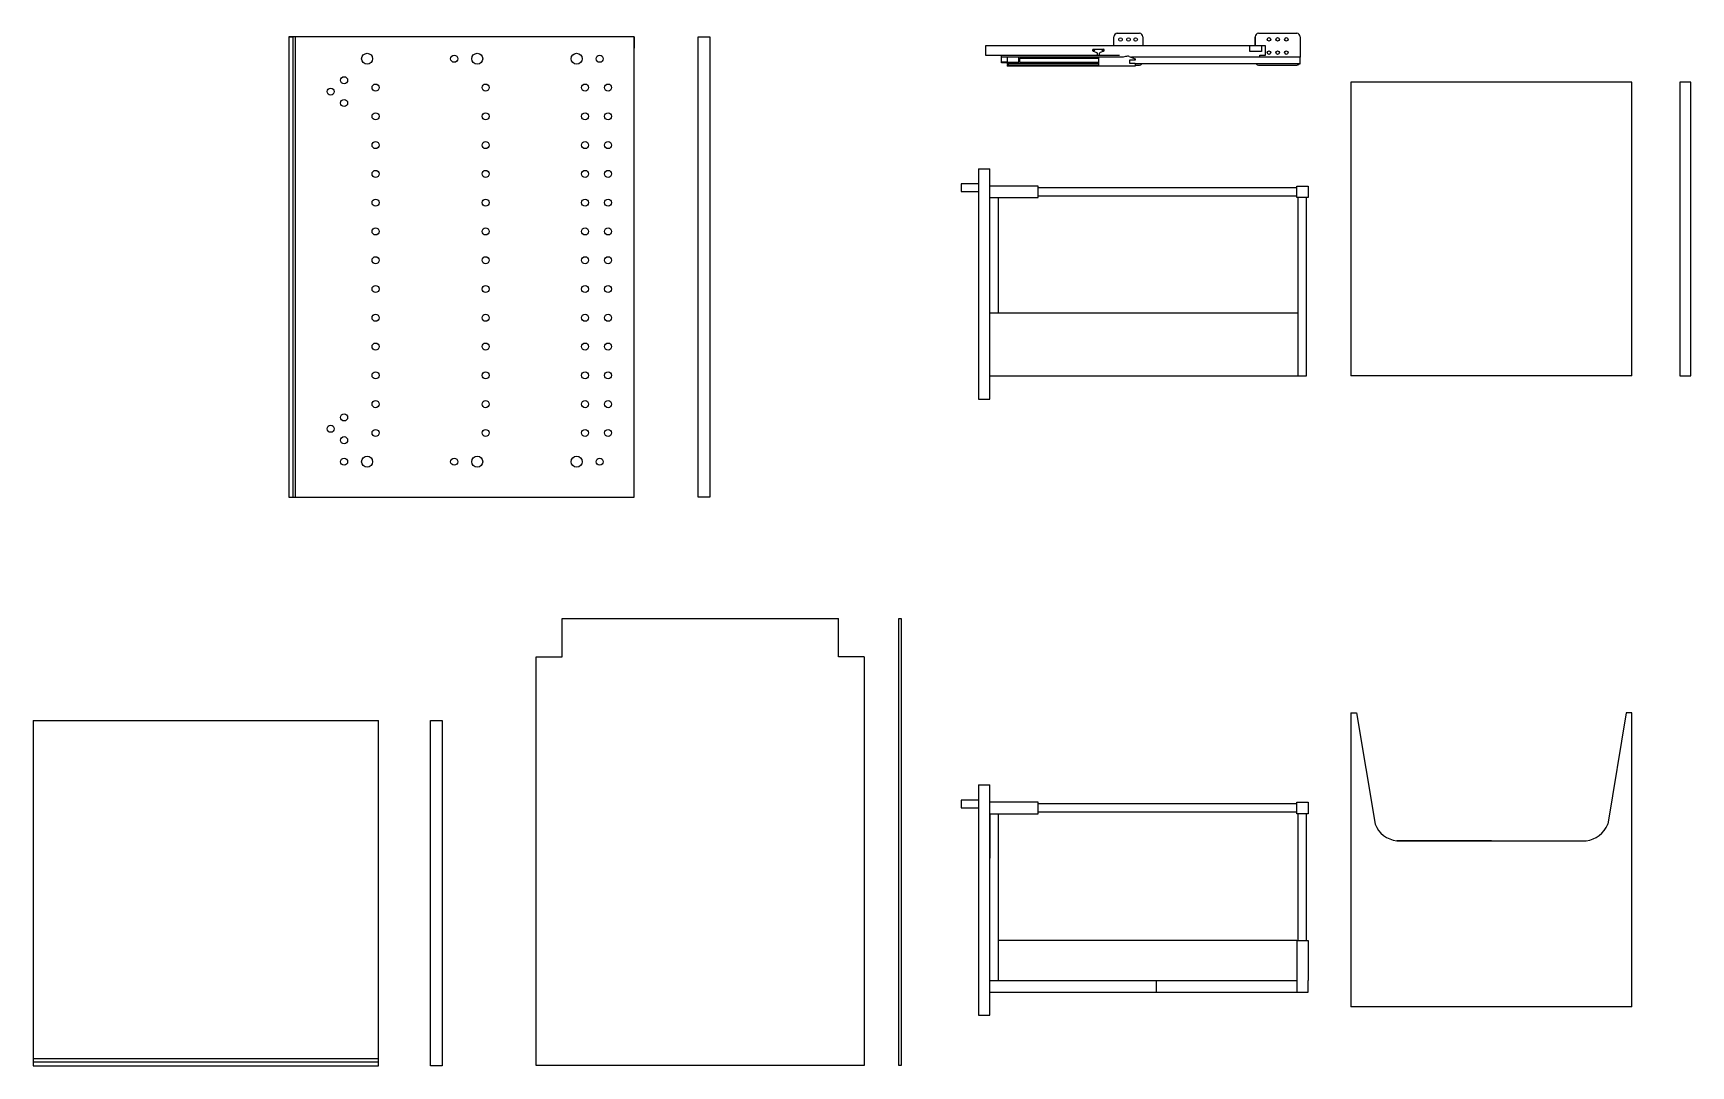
# Model space of a CAD drawing. Header units: millimetres. Extents: x 715 to 34504, y -289 to 548.
# Drawn here: x 1529.1 to 1817, y -289.3 to -110 of the extents above; entities that cross this region are included whole.
import ezdxf

# ---------------------------------------------------------------- set-up
doc = ezdxf.new("R2010")
doc.units = ezdxf.units.MM
for name, color, linetype in [('ARREDI SEZIONATI', 2, 'Continuous'), ('linee sezionate', 4, 'Continuous'), ('prospetti', 2, 'Continuous'), ('viti', 5, 'Continuous')]:
    doc.layers.add(name, color=color, linetype=linetype)

msp = doc.modelspace()

# ---------------------------------------------------------------- linework, layer by layer
msp.add_line((1693.27, -280.55), (1695.27, -280.55))
at = {"layer": 'ARREDI SEZIONATI'}
for p, q in [((1757.98, -118.44), (1757.98, -169.51)), ((1806.8, -118.44), (1757.98, -118.44)), ((1806.8, -169.51), (1806.8, -118.44)), ((1806.8, -169.51), (1757.98, -169.51)), ((1757.98, -228.05), (1757.98, -279.11)), ((1757.98, -228.05), (1758.98, -228.05)), ((1758.98, -228.05), (1762.19, -247.38)), ((1805.8, -228.05), (1802.59, -247.38)), ((1806.8, -228.05), (1805.8, -228.05)), ((1806.8, -279.11), (1806.8, -228.05)), ((1782.39, -250.24), (1765.94, -250.24)), ((1765.94, -250.24), (1782.39, -250.24)), ((1782.39, -250.24), (1798.84, -250.24)), ((1748.57, -267.55), (1748.57, -276.55)), ((1750.57, -267.55), (1750.57, -274.55)), ((1724.15, -274.55), (1748.57, -274.55)), ((1750.57, -276.55), (1750.57, -274.55)), ((1724.15, -276.55), (1750.57, -276.55)), ((1806.8, -279.11), (1757.98, -279.11))]:
    msp.add_line(p, q, dxfattribs=at)
for centre, start, end in [((1766.45, -245.67), 201.8084, 263.6395), ((1798.33, -245.67), 276.3605, 338.1916)]:
    msp.add_arc(centre, 4.59, start, end, dxfattribs=at)
at = {"layer": 'linee sezionate'}
for p, q in [((1693.27, -240.55), (1693.27, -260.55)), ((1693.27, -240.55), (1695.27, -240.55)), ((1695.27, -260.55), (1695.27, -240.55)), ((1695.27, -245.55), (1695.27, -253.25)), ((1695.27, -260.25), (1695.27, -245.85)), ((1693.27, -260.55), (1693.27, -280.55)), ((1695.27, -280.55), (1695.27, -260.55)), ((1695.27, -280.25), (1695.27, -265.85)), ((1695.27, -274.55), (1724.15, -274.55)), ((1724.15, -274.55), (1724.15, -276.55)), ((1695.27, -276.55), (1724.15, -276.55)), ((1695.27, -276.55), (1724.15, -276.55)), ((1693.27, -280.55), (1695.27, -280.55))]:
    msp.add_line(p, q, dxfattribs=at)
at = {"layer": 'prospetti'}
for p, q in [((1633.48, -110.58), (1573.48, -110.58)), ((1573.48, -110.58), (1573.48, -190.58)), ((1573.48, -110.58), (1574.18, -110.58)), ((1574.18, -110.58), (1574.18, -190.58)), ((1574.68, -190.58), (1574.68, -110.58)), ((1633.48, -190.58), (1633.48, -110.58)), ((1633.48, -110.58), (1633.48, -112.58)), ((1644.61, -110.58), (1645.11, -110.58)), ((1815.13, -118.44), (1815.13, -169.51)), ((1817.03, -118.44), (1815.13, -118.44)), ((1817.03, -169.51), (1817.03, -118.44)), ((1633.48, -127.58), (1633.48, -126.88)), ((1693.27, -133.51), (1695.27, -133.51)), ((1693.27, -133.51), (1693.27, -153.51)), ((1693.27, -133.51), (1695.27, -133.51)), ((1693.27, -133.51), (1695.27, -133.51)), ((1695.27, -153.51), (1695.27, -133.51)), ((1693.27, -136.13), (1690.26, -136.13)), ((1690.26, -136.13), (1690.26, -137.48)), ((1690.26, -137.48), (1693.27, -137.48)), ((1703.66, -136.51), (1695.27, -136.51)), ((1703.66, -138.51), (1703.66, -136.51)), ((1703.66, -136.76), (1748.57, -136.76)), ((1748.57, -136.51), (1750.57, -136.51)), ((1748.57, -138.51), (1748.57, -136.51)), ((1750.57, -136.51), (1750.57, -138.51)), ((1750.57, -136.51), (1750.57, -138.51)), ((1695.27, -138.51), (1703.66, -138.51)), ((1695.27, -153.21), (1695.27, -138.81)), ((1696.77, -158.51), (1696.77, -138.51)), ((1748.57, -138.26), (1703.66, -138.26)), ((1750.27, -138.51), (1748.57, -138.51)), ((1748.77, -138.51), (1748.77, -169.51)), ((1750.27, -169.51), (1750.27, -138.51)), ((1750.57, -138.51), (1750.27, -138.51)), ((1693.27, -153.51), (1693.27, -173.51)), ((1695.27, -173.51), (1695.27, -153.51)), ((1695.27, -158.51), (1748.77, -158.51)), ((1695.27, -173.21), (1695.27, -158.81)), ((1695.27, -169.51), (1750.27, -169.51)), ((1815.13, -169.51), (1817.03, -169.51)), ((1693.27, -173.51), (1695.27, -173.51)), ((1573.48, -190.58), (1633.48, -190.58)), ((1574.18, -190.58), (1574.68, -190.58)), ((1620.96, -218.29), (1620.96, -211.65)), ((1620.96, -211.65), (1668.96, -211.65)), ((1668.96, -218.29), (1668.96, -211.65)), ((1616.46, -289.29), (1616.46, -218.29)), ((1616.46, -218.29), (1620.96, -218.29)), ((1673.46, -218.29), (1668.96, -218.29)), ((1673.46, -218.29), (1673.46, -289.29)), ((1529.09, -229.35), (1529.09, -289.35)), ((1529.09, -229.35), (1589.09, -229.35)), ((1589.09, -289.35), (1589.09, -229.35)), ((1693.27, -243.18), (1690.26, -243.18)), ((1690.26, -243.18), (1690.26, -244.52)), ((1690.26, -244.52), (1693.27, -244.52)), ((1703.66, -243.55), (1695.27, -243.55)), ((1703.66, -245.55), (1703.66, -243.55)), ((1703.66, -243.8), (1748.57, -243.8)), ((1748.57, -243.55), (1750.57, -243.55)), ((1748.57, -245.55), (1748.57, -243.55)), ((1750.57, -243.55), (1750.57, -245.55)), ((1750.57, -243.55), (1750.57, -245.55)), ((1695.27, -245.55), (1703.66, -245.55)), ((1696.77, -274.55), (1696.77, -245.55)), ((1748.57, -245.3), (1703.66, -245.3)), ((1750.57, -245.55), (1748.57, -245.55)), ((1750.27, -245.55), (1748.77, -245.55)), ((1748.77, -245.55), (1748.77, -267.55)), ((1750.27, -267.55), (1750.27, -245.55)), ((1748.57, -267.55), (1696.77, -267.55)), ((1748.57, -267.55), (1750.57, -267.55)), ((1589.09, -288.15), (1529.09, -288.15)), ((1529.09, -288.65), (1589.09, -288.65)), ((1529.09, -289.35), (1589.09, -289.35)), ((1589.09, -288.65), (1589.09, -288.15)), ((1673.46, -289.29), (1616.46, -289.29))]:
    msp.add_line(p, q, dxfattribs=at)
for points in [[(1644.61, -110.58), (1646.61, -110.58), (1646.61, -190.58), (1644.61, -190.58)], [(1679.44, -211.65), (1679.89, -211.65), (1679.89, -289.29), (1679.44, -289.29)], [(1598.12, -229.35), (1600.12, -229.35), (1600.12, -289.35), (1598.12, -289.35)]]:
    msp.add_lwpolyline(points, close=True, dxfattribs=at)
for centre, radius in [((1587.1, -114.4), 0.955), ((1602.22, -114.4), 0.614), ((1606.22, -114.4), 0.955), ((1623.49, -114.4), 0.955), ((1627.49, -114.4), 0.614), ((1583.1, -118.13), 0.614), ((1580.77, -120.11), 0.614), ((1588.56, -119.4), 0.614), ((1607.68, -119.4), 0.614), ((1624.95, -119.4), 0.614), ((1628.95, -119.4), 0.614), ((1583.1, -122.09), 0.614), ((1588.56, -124.4), 0.614), ((1607.68, -124.4), 0.614), ((1624.95, -124.4), 0.614), ((1628.95, -124.4), 0.614), ((1588.56, -129.4), 0.614), ((1607.68, -129.4), 0.614), ((1624.95, -129.4), 0.614), ((1628.95, -129.4), 0.614), ((1588.56, -134.4), 0.614), ((1607.68, -134.4), 0.614), ((1624.95, -134.4), 0.614), ((1628.95, -134.4), 0.614), ((1588.56, -139.4), 0.614), ((1607.68, -139.4), 0.614), ((1624.95, -139.4), 0.614), ((1628.95, -139.4), 0.614), ((1588.56, -144.4), 0.614), ((1607.68, -144.4), 0.614), ((1624.95, -144.4), 0.614), ((1628.95, -144.4), 0.614), ((1588.56, -149.4), 0.614), ((1607.68, -149.4), 0.614), ((1624.95, -149.4), 0.614), ((1628.95, -149.4), 0.614), ((1588.56, -154.4), 0.614), ((1607.68, -154.4), 0.614), ((1624.95, -154.4), 0.614), ((1628.95, -154.4), 0.614), ((1588.56, -159.4), 0.614), ((1588.56, -159.4), 0.614), ((1607.68, -159.4), 0.614), ((1607.68, -159.4), 0.614), ((1624.95, -159.4), 0.614), ((1624.95, -159.4), 0.614), ((1628.95, -159.4), 0.614), ((1628.95, -159.4), 0.614), ((1588.56, -164.4), 0.614), ((1607.68, -164.4), 0.614), ((1624.95, -164.4), 0.614), ((1628.95, -164.4), 0.614), ((1588.56, -169.4), 0.614), ((1607.68, -169.4), 0.614), ((1624.95, -169.4), 0.614), ((1628.95, -169.4), 0.614), ((1588.56, -174.4), 0.614), ((1607.68, -174.4), 0.614), ((1624.95, -174.4), 0.614), ((1628.95, -174.4), 0.614), ((1580.77, -178.68), 0.614), ((1583.1, -176.71), 0.614), ((1583.1, -180.66), 0.614), ((1588.56, -179.4), 0.614), ((1607.68, -179.4), 0.614), ((1624.95, -179.4), 0.614), ((1628.95, -179.4), 0.614), ((1583.1, -184.4), 0.614), ((1587.1, -184.4), 0.955), ((1602.22, -184.4), 0.614), ((1606.22, -184.4), 0.955), ((1623.49, -184.4), 0.955), ((1627.49, -184.4), 0.614)]:
    msp.add_circle(centre, radius, dxfattribs=at)
at = {"layer": 'viti'}
for p, q in [((1743.15, -112.15), (1694.52, -112.15)), ((1694.52, -112.15), (1694.52, -113.75)), ((1716.83, -112.15), (1716.83, -110.6)), ((1717.4, -109.95), (1721.26, -109.95)), ((1721.83, -110.6), (1721.83, -112.15)), ((1740.45, -113.15), (1740.45, -112.15)), ((1741.37, -112.15), (1741.37, -110.6)), ((1741.37, -110.6), (1741.37, -112.15)), ((1741.94, -109.95), (1748.58, -109.95)), ((1742.45, -112.15), (1742.45, -113.15)), ((1743.15, -113.75), (1743.15, -112.15)), ((1749.15, -110.6), (1749.15, -114.15)), ((1694.52, -113.75), (1697.48, -113.75)), ((1695.1, -113.75), (1717.81, -113.75)), ((1697.28, -115.11), (1697.28, -113.75)), ((1718.43, -114.15), (1697.28, -114.15)), ((1697.28, -114.91), (1698.28, -114.91)), ((1698.28, -115.11), (1697.28, -115.11)), ((1698.28, -114.15), (1698.28, -115.31)), ((1698.28, -115.04), (1700.28, -115.04)), ((1700.28, -115.04), (1698.28, -115.04)), ((1700.28, -115.04), (1700.28, -114.15)), ((1700.45, -115.04), (1700.45, -114.32)), ((1700.45, -114.32), (1714.13, -114.32)), ((1714.13, -115.04), (1700.45, -115.04)), ((1713.13, -112.95), (1713.13, -112.86)), ((1713.22, -113.08), (1713.85, -113.33)), ((1713.23, -112.75), (1715.03, -112.75)), ((1713.93, -113.43), (1713.93, -113.75)), ((1714.13, -114.15), (1714.13, -115.04)), ((1714.13, -115.04), (1714.13, -115.66)), ((1714.33, -113.75), (1714.33, -113.43)), ((1715.04, -113.08), (1714.41, -113.33)), ((1715.13, -112.95), (1715.13, -112.86)), ((1718.83, -114.02), (1718.43, -114.15)), ((1719.48, -114), (1720.53, -114.42)), ((1720.53, -114.62), (1719.53, -114.62)), ((1719.53, -114.62), (1719.53, -115.15)), ((1719.53, -115.15), (1720.53, -115.15)), ((1749.15, -114.15), (1719.86, -114.15)), ((1720.53, -114.42), (1720.53, -114.62)), ((1720.53, -115.15), (1720.53, -115.66)), ((1742.45, -113.15), (1740.45, -113.15)), ((1742.15, -114.15), (1742.15, -113.75)), ((1742.15, -113.75), (1743.15, -113.75)), ((1749.15, -115.3), (1749.15, -114.15)), ((1698.28, -115.31), (1698.45, -115.31)), ((1698.28, -115.39), (1698.28, -115.66)), ((1698.28, -115.39), (1698.45, -115.39)), ((1720.53, -115.66), (1698.28, -115.66)), ((1698.45, -115.21), (1714.13, -115.21)), ((1698.45, -115.31), (1698.45, -115.21)), ((1698.45, -115.39), (1698.45, -115.5)), ((1698.45, -115.5), (1714.13, -115.5)), ((1749.15, -115.3), (1720.53, -115.3)), ((1720.53, -115.52), (1721.26, -115.52)), ((1741.94, -115.52), (1748.58, -115.52)), ((1748.65, -115.3), (1749.15, -115.3))]:
    msp.add_line(p, q, dxfattribs=at)
for centre, radius in [((1717.96, -111.05), 0.308), ((1719.35, -111.05), 0.308), ((1720.59, -111.05), 0.308), ((1743.76, -111.03), 0.308), ((1745.26, -111.03), 0.308), ((1746.76, -111.03), 0.308), ((1713.39, -112.9), 0.0864), ((1714.86, -112.9), 0.0864), ((1743.76, -113.33), 0.308), ((1745.26, -113.33), 0.308), ((1746.76, -113.33), 0.308)]:
    msp.add_circle(centre, radius, dxfattribs=at)
for centre, radius, start, end in [((1717.52, -110.63), 0.69, 99.8541, 177.0588), ((1721.15, -110.63), 0.69, 2.9412, 80.1459), ((1742.06, -110.63), 0.69, 99.8541, 177.0588), ((1748.46, -110.63), 0.69, 2.9412, 80.1459), ((1713.26, -112.88), 0.133, 103.0025, 171.0095), ((1713.27, -112.95), 0.145, 179.5495, 248.9349), ((1713.81, -113.44), 0.12, 354.9325, 77.4453), ((1714.45, -113.44), 0.12, 102.5547, 185.0675), ((1715, -112.88), 0.133, 8.9905, 76.9975), ((1714.98, -112.95), 0.145, 291.0651, 0.4505), ((1719.2, -115.28), 1.31, 77.3711, 106.5092), ((1721.15, -114.85), 0.69, 279.8541, 318.4564), ((1742.06, -114.85), 0.69, 221.5436, 260.1459), ((1748.46, -114.85), 0.69, 279.8541, 318.4564)]:
    msp.add_arc(centre, radius, start, end, dxfattribs=at)

doc.saveas('drawing.dxf')
